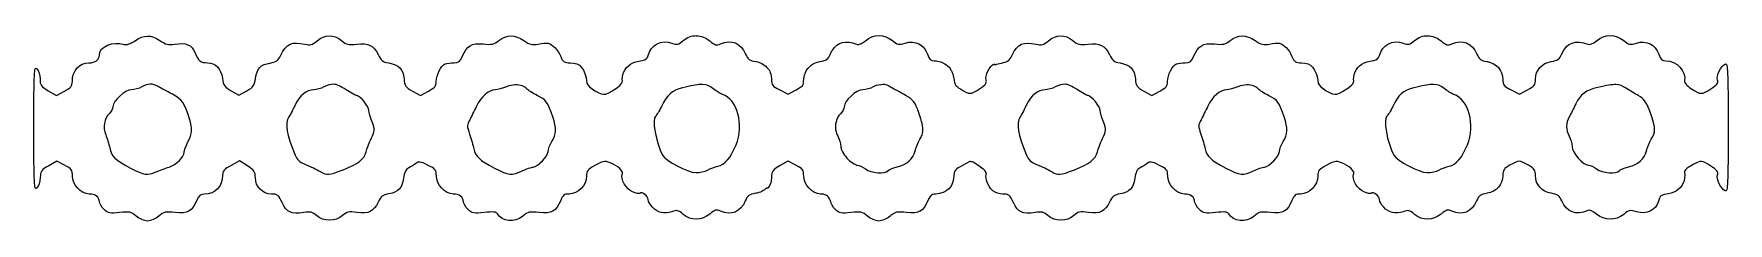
# Model space of a CAD drawing. Header units: centimetres. Extents: x -10.9 to 11, y -1.1 to 1.3.
import ezdxf

# ---------------------------------------------------------------- set-up
doc = ezdxf.new("R2010")
doc.units = ezdxf.units.CM
doc.header["$MEASUREMENT"] = 0
doc.layers.add('Layer 1', color=7, linetype='Continuous')

msp = doc.modelspace()

# ---------------------------------------------------------------- linework, layer by layer
at = {"layer": 'Layer 1', "color": 56, "lineweight": 25}
for points, knots in [([(-2.32545, 1.30749), (-2.38526, 1.30822), (-2.44469, 1.28694), (-2.49495, 1.24465), (-2.49495, 1.24465), (-2.55881, 1.19092), (-2.57667, 1.18718), (-2.6413, 1.21158), (-2.6413, 1.21158), (-2.77363, 1.26153), (-2.91493, 1.18756), (-2.94805, 1.05118), (-2.94805, 1.05118), (-2.95665, 1.01577), (-2.98338, 0.99305), (-3.02246, 0.98834), (-3.02246, 0.98834), (-3.14638, 0.9734), (-3.22593, 0.92544), (-3.25976, 0.84447), (-3.25976, 0.84447), (-3.27841, 0.79983), (-3.28741, 0.74658), (-3.2796, 0.72623), (-3.2796, 0.72623), (-3.26627, 0.6915), (-3.38722, 0.59535), (-3.49457, 0.5559), (-3.49457, 0.5559), (-3.55026, 0.53544), (-3.72631, 0.64009), (-3.73518, 0.69894), (-3.73518, 0.69894), (-3.76399, 0.89002), (-3.82142, 0.95856), (-3.95263, 0.95856), (-3.95263, 0.95856), (-4.02867, 0.95856), (-4.04491, 0.96956), (-4.07417, 1.03959), (-4.07417, 1.03959), (-4.11117, 1.12813), (-4.17788, 1.19861), (-4.23623, 1.20992), (-4.23623, 1.20992), (-4.25669, 1.21388), (-4.31442, 1.20912), (-4.36439, 1.19917), (-4.36439, 1.19917), (-4.43908, 1.1843), (-4.47196, 1.19225), (-4.54794, 1.24382), (-4.54794, 1.24382), (-4.66432, 1.3228), (-4.77253, 1.32328), (-4.86875, 1.2463), (-4.86875, 1.2463), (-4.93269, 1.19514), (-4.96138, 1.18922), (-5.0738, 1.20082), (-5.0738, 1.20082), (-5.22287, 1.21621), (-5.28234, 1.17966), (-5.34086, 1.03959), (-5.34086, 1.03959), (-5.36835, 0.97379), (-5.38861, 0.95856), (-5.44835, 0.95856), (-5.44835, 0.95856), (-5.48886, 0.95856), (-5.54037, 0.95215), (-5.56245, 0.94368), (-5.56245, 0.94368), (-5.6158, 0.92321), (-5.67546, 0.80438), (-5.67572, 0.71796), (-5.67572, 0.71796), (-5.67588, 0.66228), (-5.69602, 0.63814), (-5.77742, 0.59394), (-5.77742, 0.59394), (-5.77742, 0.59394), (-5.87829, 0.53854), (-5.87829, 0.53854), (-5.87829, 0.53854), (-5.87829, 0.53854), (-5.98164, 0.59559), (-5.98164, 0.59559), (-5.98164, 0.59559), (-6.07294, 0.64623), (-6.08496, 0.66407), (-6.09161, 0.75351), (-6.09161, 0.75351), (-6.10062, 0.87464), (-6.16058, 0.936), (-6.28922, 0.95691), (-6.28922, 0.95691), (-6.36567, 0.96934), (-6.38935, 0.98825), (-6.42482, 1.06357), (-6.42482, 1.06357), (-6.48174, 1.18445), (-6.54664, 1.21643), (-6.69933, 1.19834), (-6.69933, 1.19834), (-6.80661, 1.18563), (-6.83292, 1.19147), (-6.89611, 1.24464), (-6.89611, 1.24464), (-6.99338, 1.32649), (-7.1118, 1.32574), (-7.21113, 1.24216), (-7.21113, 1.24216), (-7.27413, 1.18915), (-7.3013, 1.18106), (-7.36823, 1.19668), (-7.36823, 1.19668), (-7.53719, 1.23613), (-7.60434, 1.20568), (-7.67912, 1.05612), (-7.67912, 1.05612), (-7.71314, 0.98807), (-7.74034, 0.96821), (-7.81637, 0.95607), (-7.81637, 0.95607), (-7.93915, 0.93647), (-7.98739, 0.88601), (-8.00489, 0.75763), (-8.00489, 0.75763), (-8.01709, 0.66806), (-8.03302, 0.64567), (-8.11816, 0.59805), (-8.11816, 0.59805), (-8.11816, 0.59805), (-8.21738, 0.54265), (-8.21738, 0.54265), (-8.21738, 0.54265), (-8.21738, 0.54265), (-8.3166, 0.59805), (-8.3166, 0.59805), (-8.3166, 0.59805), (-8.40308, 0.6461), (-8.41801, 0.66675), (-8.4307, 0.76011), (-8.4307, 0.76011), (-8.44732, 0.88235), (-8.52098, 0.95878), (-8.62335, 0.95937), (-8.62335, 0.95937), (-8.71268, 0.95989), (-8.73907, 0.98103), (-8.78375, 1.08835), (-8.78375, 1.08835), (-8.82745, 1.19332), (-8.8964, 1.22179), (-9.04833, 1.19749), (-9.04833, 1.19749), (-9.12678, 1.18495), (-9.16268, 1.19346), (-9.23685, 1.24379), (-9.23685, 1.24379), (-9.35291, 1.32255), (-9.43908, 1.32231), (-9.556, 1.24296), (-9.556, 1.24296), (-9.61346, 1.20396), (-9.66651, 1.18573), (-9.69573, 1.195), (-9.69573, 1.195), (-9.84153, 1.24128), (-10.01571, 1.16705), (-10.01571, 1.05857), (-10.01571, 1.05857), (-10.01571, 0.99707), (-10.06753, 0.95857), (-10.15131, 0.9577), (-10.15131, 0.9577), (-10.2752, 0.95641), (-10.3634, 0.85765), (-10.3638, 0.71875), (-10.3638, 0.71875), (-10.36396, 0.66258), (-10.38367, 0.63833), (-10.4655, 0.5939), (-10.4655, 0.5939), (-10.4655, 0.5939), (-10.5672, 0.5385), (-10.5672, 0.5385), (-10.5672, 0.5385), (-10.5672, 0.5385), (-10.67386, 0.60051), (-10.67386, 0.60051), (-10.67386, 0.60051), (-10.76775, 0.65553), (-10.77969, 0.67351), (-10.77969, 0.75182), (-10.77969, 0.75182), (-10.77969, 0.80063), (-10.79755, 0.85815), (-10.81938, 0.87998), (-10.81938, 0.87998), (-10.85576, 0.91636), (-10.85907, 0.85252), (-10.85907, 0.11517), (-10.85907, 0.11517), (-10.85907, -0.60758), (-10.85521, -0.68464), (-10.82104, -0.65047), (-10.82104, -0.65047), (-10.80012, -0.62955), (-10.781, -0.56985), (-10.77805, -0.51735), (-10.77805, -0.51735), (-10.77331, -0.43313), (-10.76018, -0.41475), (-10.66808, -0.36356), (-10.66808, -0.36356), (-10.66808, -0.36356), (-10.5639, -0.30568), (-10.5639, -0.30568), (-10.5639, -0.30568), (-10.5639, -0.30568), (-10.46385, -0.35777), (-10.46385, -0.35777), (-10.46385, -0.35777), (-10.37596, -0.40358), (-10.36298, -0.42109), (-10.36298, -0.49668), (-10.36298, -0.49668), (-10.36298, -0.60767), (-10.25104, -0.72819), (-10.14718, -0.72819), (-10.14718, -0.72819), (-10.0675, -0.72819), (-10.01572, -0.76662), (-10.01572, -0.82741), (-10.01572, -0.82741), (-10.01572, -0.84959), (-9.98817, -0.89421), (-9.95454, -0.9258), (-9.95454, -0.9258), (-9.90012, -0.97692), (-9.87846, -0.98089), (-9.75445, -0.96631), (-9.75445, -0.96631), (-9.62896, -0.95156), (-9.60716, -0.95635), (-9.5403, -1.01261), (-9.5403, -1.01261), (-9.49901, -1.04735), (-9.43487, -1.07545), (-9.39561, -1.07545), (-9.39561, -1.07545), (-9.35634, -1.07545), (-9.2922, -1.04735), (-9.25092, -1.01261), (-9.25092, -1.01261), (-9.18412, -0.9564), (-9.1626, -0.95162), (-9.0376, -0.96631), (-9.0376, -0.96631), (-8.87933, -0.98491), (-8.82221, -0.95269), (-8.76227, -0.80921), (-8.76227, -0.80921), (-8.73678, -0.74821), (-8.71306, -0.72818), (-8.66636, -0.72818), (-8.66636, -0.72818), (-8.5221, -0.72818), (-8.42823, -0.63237), (-8.42823, -0.48509), (-8.42823, -0.48509), (-8.42823, -0.43113), (-8.40752, -0.40671), (-8.31992, -0.36024), (-8.31992, -0.36024), (-8.31992, -0.36024), (-8.21078, -0.30236), (-8.21078, -0.30236), (-8.21078, -0.30236), (-8.21078, -0.30236), (-8.10908, -0.36685), (-8.10908, -0.36685), (-8.10908, -0.36685), (-8.0211, -0.42239), (-8.00655, -0.44251), (-8.00655, -0.51816), (-8.00655, -0.51816), (-8.00655, -0.63653), (-7.91608, -0.72817), (-7.79819, -0.72817), (-7.79819, -0.72817), (-7.7193, -0.72817), (-7.70711, -0.73833), (-7.66259, -0.83896), (-7.66259, -0.83896), (-7.60708, -0.96445), (-7.54529, -0.99166), (-7.38147, -0.96546), (-7.38147, -0.96546), (-7.29632, -0.95184), (-7.26993, -0.95852), (-7.21941, -1.00597), (-7.21941, -1.00597), (-7.13556, -1.08474), (-6.96779, -1.08495), (-6.88372, -1.00597), (-6.88372, -1.00597), (-6.83075, -0.95621), (-6.80639, -0.95032), (-6.69851, -0.96463), (-6.69851, -0.96463), (-6.54567, -0.9849), (-6.48223, -0.95424), (-6.42483, -0.83234), (-6.42483, -0.83234), (-6.38913, -0.75653), (-6.36598, -0.73842), (-6.28758, -0.72568), (-6.28758, -0.72568), (-6.16432, -0.70565), (-6.11566, -0.65444), (-6.09824, -0.52476), (-6.09824, -0.52476), (-6.08825, -0.45043), (-6.06869, -0.41111), (-6.03127, -0.39247), (-6.03127, -0.39247), (-6.00203, -0.37791), (-5.96024, -0.35167), (-5.93867, -0.33377), (-5.93867, -0.33377), (-5.9058, -0.30649), (-5.88144, -0.30973), (-5.78736, -0.35527), (-5.78736, -0.35527), (-5.68607, -0.4043), (-5.67491, -0.41859), (-5.67491, -0.49666), (-5.67491, -0.49666), (-5.67491, -0.60795), (-5.56312, -0.72817), (-5.45911, -0.72817), (-5.45911, -0.72817), (-5.37943, -0.72817), (-5.32765, -0.7666), (-5.32765, -0.82739), (-5.32765, -0.82739), (-5.32765, -0.84957), (-5.30081, -0.89346), (-5.26729, -0.92496), (-5.26729, -0.92496), (-5.2125, -0.97643), (-5.19123, -0.98054), (-5.0581, -0.96547), (-5.0581, -0.96547), (-4.94412, -0.95257), (-4.90514, -0.95702), (-4.88943, -0.98366), (-4.88943, -0.98366), (-4.82855, -1.0869), (-4.66801, -1.1011), (-4.56283, -1.0126), (-4.56283, -1.0126), (-4.49603, -0.95639), (-4.47451, -0.95161), (-4.34951, -0.9663), (-4.34951, -0.9663), (-4.19124, -0.9849), (-4.13412, -0.95268), (-4.07418, -0.8092), (-4.07418, -0.8092), (-4.04614, -0.74209), (-4.02757, -0.72817), (-3.96339, -0.72817), (-3.96339, -0.72817), (-3.85501, -0.72817), (-3.74015, -0.61077), (-3.74015, -0.49997), (-3.74015, -0.49997), (-3.74015, -0.42813), (-3.72687, -0.41047), (-3.63514, -0.36189), (-3.63514, -0.36189), (-3.51034, -0.29579), (-3.49784, -0.29464), (-3.3995, -0.3437), (-3.3995, -0.3437), (-3.30804, -0.38933), (-3.25969, -0.44407), (-3.28044, -0.47765), (-3.28044, -0.47765), (-3.3111, -0.52726), (-3.22683, -0.66879), (-3.14732, -0.70172), (-3.14732, -0.70172), (-3.10428, -0.71955), (-3.06207, -0.72809), (-3.05389, -0.71991), (-3.05389, -0.71991), (-3.0276, -0.69362), (-2.9464, -0.75291), (-2.9464, -0.79846), (-2.9464, -0.79846), (-2.9464, -0.85899), (-2.8596, -0.94721), (-2.78021, -0.96713), (-2.78021, -0.96713), (-2.74408, -0.9762), (-2.68179, -0.97084), (-2.6413, -0.95555), (-2.6413, -0.95555), (-2.57667, -0.93116), (-2.55881, -0.93572), (-2.49495, -0.98945), (-2.49495, -0.98945), (-2.39443, -1.07403), (-2.25695, -1.07239), (-2.15347, -0.98532), (-2.15347, -0.98532), (-2.08633, -0.92883), (-2.06715, -0.92378), (-2.01374, -0.94811), (-2.01374, -0.94811), (-1.87765, -1.01012), (-1.75593, -0.9595), (-1.69624, -0.81665), (-1.69624, -0.81665), (-1.66794, -0.74893), (-1.64551, -0.73239), (-1.56229, -0.71908), (-1.56229, -0.71908), (-1.50525, -0.70996), (-1.45699, -0.68494), (-1.42173, -0.6488), (-1.42173, -0.6488), (-1.41669, -0.66022), (-1.40997, -0.65853), (-1.40189, -0.65045), (-1.40189, -0.65045), (-1.38097, -0.62953), (-1.36185, -0.56983), (-1.3589, -0.51733), (-1.3589, -0.51733), (-1.35416, -0.43311), (-1.34103, -0.41473), (-1.24893, -0.36354), (-1.24893, -0.36354), (-1.24893, -0.36354), (-1.1464, -0.30649), (-1.1464, -0.30649), (-1.1464, -0.30649), (-1.14522, -0.30654), (-1.14367, -0.30711), (-1.14227, -0.30732), (-1.14227, -0.30732), (-1.14227, -0.30732), (-1.0447, -0.35776), (-1.0447, -0.35776), (-1.0447, -0.35776), (-0.95681, -0.40357), (-0.94383, -0.42108), (-0.94383, -0.49667), (-0.94383, -0.49667), (-0.94383, -0.60766), (-0.83189, -0.72818), (-0.72803, -0.72818), (-0.72803, -0.72818), (-0.70024, -0.72818), (-0.67609, -0.73357), (-0.6561, -0.74224), (-0.6561, -0.74224), (-0.63123, -0.75646), (-0.61635, -0.77806), (-0.59988, -0.81748), (-0.59988, -0.81748), (-0.5989, -0.81982), (-0.59759, -0.8218), (-0.59657, -0.82409), (-0.59657, -0.82409), (-0.59654, -0.82523), (-0.59657, -0.82624), (-0.59657, -0.8274), (-0.59657, -0.8274), (-0.59657, -0.84958), (-0.56902, -0.8942), (-0.53539, -0.92579), (-0.53539, -0.92579), (-0.48097, -0.97691), (-0.45931, -0.98088), (-0.3353, -0.9663), (-0.3353, -0.9663), (-0.20981, -0.95155), (-0.18801, -0.95634), (-0.12115, -1.0126), (-0.12115, -1.0126), (-0.07986, -1.04734), (-0.01572, -1.07544), (0.02354, -1.07544), (0.02354, -1.07544), (0.06281, -1.07544), (0.12695, -1.04734), (0.16823, -1.0126), (0.16823, -1.0126), (0.17118, -1.01012), (0.17371, -1.00827), (0.1765, -1.00599), (0.1765, -1.00599), (0.17728, -1.00535), (0.17821, -1.00496), (0.17898, -1.00434), (0.17898, -1.00434), (0.18557, -0.99975), (0.19175, -0.99471), (0.198, -0.98946), (0.198, -0.98946), (0.19899, -0.98862), (0.19951, -0.98779), (0.20048, -0.98698), (0.20048, -0.98698), (0.24574, -0.95536), (0.27921, -0.95428), (0.38155, -0.96631), (0.38155, -0.96631), (0.53982, -0.98491), (0.59694, -0.95269), (0.65688, -0.80921), (0.65688, -0.80921), (0.67471, -0.76655), (0.69185, -0.74454), (0.71641, -0.7348), (0.71641, -0.7348), (0.71943, -0.73422), (0.72223, -0.73354), (0.72551, -0.73315), (0.72551, -0.73315), (0.73497, -0.732), (0.74384, -0.72973), (0.7528, -0.72819), (0.7528, -0.72819), (0.75385, -0.728), (0.75506, -0.72838), (0.75611, -0.72819), (0.75611, -0.72819), (0.89846, -0.72671), (0.99093, -0.63123), (0.99093, -0.4851), (0.99093, -0.4851), (0.99093, -0.43114), (1.01164, -0.40672), (1.09924, -0.36025), (1.09924, -0.36025), (1.09924, -0.36025), (1.19432, -0.30981), (1.19432, -0.30981), (1.19432, -0.30981), (1.20769, -0.30965), (1.22166, -0.31369), (1.23731, -0.32056), (1.23731, -0.32056), (1.23731, -0.32056), (1.31007, -0.36686), (1.31007, -0.36686), (1.31007, -0.36686), (1.3756, -0.40823), (1.4009, -0.42974), (1.40929, -0.46939), (1.40929, -0.46939), (1.40881, -0.47291), (1.40798, -0.47645), (1.40681, -0.48014), (1.40681, -0.48014), (1.39946, -0.50329), (1.4063, -0.5389), (1.42004, -0.5744), (1.42004, -0.5744), (1.44355, -0.66438), (1.52253, -0.72819), (1.62096, -0.72819), (1.62096, -0.72819), (1.69985, -0.72819), (1.71204, -0.73835), (1.75656, -0.83898), (1.75656, -0.83898), (1.81207, -0.96447), (1.87386, -0.99168), (2.03768, -0.96548), (2.03768, -0.96548), (2.12283, -0.95186), (2.14922, -0.95854), (2.19974, -1.00599), (2.19974, -1.00599), (2.28359, -1.08476), (2.45136, -1.08497), (2.53543, -1.00599), (2.53543, -1.00599), (2.5884, -0.95623), (2.61276, -0.95034), (2.72064, -0.96465), (2.72064, -0.96465), (2.87348, -0.98492), (2.93692, -0.95426), (2.99432, -0.83236), (2.99432, -0.83236), (3.03002, -0.75655), (3.05317, -0.73844), (3.13157, -0.7257), (3.13157, -0.7257), (3.25483, -0.70567), (3.30349, -0.65446), (3.32091, -0.52478), (3.32091, -0.52478), (3.3309, -0.45045), (3.35046, -0.41113), (3.38788, -0.39249), (3.38788, -0.39249), (3.41712, -0.37793), (3.45891, -0.35169), (3.48048, -0.33379), (3.48048, -0.33379), (3.51335, -0.30651), (3.53771, -0.30975), (3.63179, -0.35529), (3.63179, -0.35529), (3.73308, -0.40432), (3.74424, -0.41861), (3.74424, -0.49668), (3.74424, -0.49668), (3.74424, -0.60797), (3.85603, -0.72819), (3.96004, -0.72819), (3.96004, -0.72819), (4.03972, -0.72819), (4.0915, -0.76662), (4.0915, -0.82741), (4.0915, -0.82741), (4.0915, -0.84959), (4.11834, -0.89348), (4.15186, -0.92498), (4.15186, -0.92498), (4.20665, -0.97645), (4.22792, -0.98056), (4.36105, -0.96549), (4.36105, -0.96549), (4.47503, -0.95259), (4.51401, -0.95704), (4.52972, -0.98368), (4.52972, -0.98368), (4.5906, -1.08692), (4.75114, -1.10112), (4.85632, -1.01262), (4.85632, -1.01262), (4.92312, -0.95641), (4.94464, -0.95163), (5.06964, -0.96632), (5.06964, -0.96632), (5.22791, -0.98492), (5.28503, -0.9527), (5.34497, -0.80922), (5.34497, -0.80922), (5.37301, -0.74211), (5.39158, -0.72819), (5.45576, -0.72819), (5.45576, -0.72819), (5.56414, -0.72819), (5.679, -0.61079), (5.679, -0.49999), (5.679, -0.49999), (5.679, -0.42815), (5.69228, -0.41049), (5.78401, -0.36191), (5.78401, -0.36191), (5.90881, -0.29581), (5.92131, -0.29466), (6.01965, -0.34372), (6.01965, -0.34372), (6.11111, -0.38935), (6.15946, -0.44409), (6.13871, -0.47767), (6.13871, -0.47767), (6.10805, -0.52728), (6.19232, -0.66881), (6.27183, -0.70174), (6.27183, -0.70174), (6.31487, -0.71957), (6.35708, -0.72811), (6.36526, -0.71993), (6.36526, -0.71993), (6.39155, -0.69364), (6.47275, -0.75293), (6.47275, -0.79848), (6.47275, -0.79848), (6.47275, -0.85901), (6.55955, -0.94723), (6.63894, -0.96715), (6.63894, -0.96715), (6.67507, -0.97622), (6.73736, -0.97086), (6.77785, -0.95557), (6.77785, -0.95557), (6.84248, -0.93118), (6.86034, -0.93574), (6.9242, -0.98947), (6.9242, -0.98947), (7.02472, -1.07405), (7.1622, -1.07241), (7.26568, -0.98534), (7.26568, -0.98534), (7.33282, -0.92885), (7.352, -0.9238), (7.40541, -0.94813), (7.40541, -0.94813), (7.5415, -1.01014), (7.66322, -0.95952), (7.72291, -0.81667), (7.72291, -0.81667), (7.75121, -0.74895), (7.77364, -0.73241), (7.85686, -0.7191), (7.85686, -0.7191), (7.97808, -0.69972), (8.06026, -0.60833), (8.06026, -0.49172), (8.06026, -0.49172), (8.06026, -0.42517), (8.07543, -0.40136), (8.1479, -0.3586), (8.1479, -0.3586), (8.19643, -0.32997), (8.25219, -0.30651), (8.2711, -0.30651), (8.2711, -0.30651), (8.29001, -0.30651), (8.34494, -0.32997), (8.39347, -0.3586), (8.39347, -0.3586), (8.46595, -0.40136), (8.48194, -0.42517), (8.48194, -0.49172), (8.48194, -0.49172), (8.48194, -0.60832), (8.5633, -0.69971), (8.68451, -0.7191), (8.68451, -0.7191), (8.76809, -0.73246), (8.79045, -0.7485), (8.81928, -0.81749), (8.81928, -0.81749), (8.87888, -0.96013), (9.00309, -1.00586), (9.15414, -0.94069), (9.15414, -0.94069), (9.17955, -0.92973), (9.22118, -0.9467), (9.26907, -0.98699), (9.26907, -0.98699), (9.37069, -1.0725), (9.51722, -1.07357), (9.61716, -0.98947), (9.61716, -0.98947), (9.68266, -0.93435), (9.69823, -0.93104), (9.78087, -0.9564), (9.78087, -0.9564), (9.90881, -0.99567), (10.03419, -0.93588), (10.06364, -0.82163), (10.06364, -0.82163), (10.07926, -0.76105), (10.09964, -0.73863), (10.14467, -0.73316), (10.14467, -0.73316), (10.26826, -0.71815), (10.34818, -0.66932), (10.38197, -0.58847), (10.38197, -0.58847), (10.40062, -0.54383), (10.41084, -0.49301), (10.40429, -0.4752), (10.40429, -0.4752), (10.38816, -0.43128), (10.41401, -0.4009), (10.51178, -0.34952), (10.51178, -0.34952), (10.61773, -0.29385), (10.62195, -0.29433), (10.74081, -0.36936), (10.74081, -0.36936), (10.81719, -0.41758), (10.83742, -0.44409), (10.82597, -0.48015), (10.82597, -0.48015), (10.8082, -0.53613), (10.87018, -0.66606), (10.92436, -0.68686), (10.92436, -0.68686), (10.95819, -0.69984), (10.96239, -0.60836), (10.96239, 0.12756), (10.96239, 0.12756), (10.96239, 0.86348), (10.95818, 0.95579), (10.92436, 0.94281), (10.92436, 0.94281), (10.87018, 0.92202), (10.8082, 0.79126), (10.82597, 0.73528), (10.82597, 0.73528), (10.83741, 0.69922), (10.81719, 0.67353), (10.74081, 0.62531), (10.74081, 0.62531), (10.6179, 0.54772), (10.61239, 0.54731), (10.49276, 0.62283), (10.49276, 0.62283), (10.43032, 0.66225), (10.39831, 0.69999), (10.40264, 0.72866), (10.40264, 0.72866), (10.42209, 0.8575), (10.30181, 0.98332), (10.15955, 0.98332), (10.15955, 0.98332), (10.11126, 0.98332), (10.09157, 1.00219), (10.0686, 1.07179), (10.0686, 1.07179), (10.02849, 1.19333), (9.90936, 1.25178), (9.78087, 1.21235), (9.78087, 1.21235), (9.69823, 1.18699), (9.68266, 1.19031), (9.61716, 1.24542), (9.61716, 1.24542), (9.51721, 1.32952), (9.37069, 1.32845), (9.26907, 1.24294), (9.26907, 1.24294), (9.22118, 1.20265), (9.17955, 1.18568), (9.15414, 1.19664), (9.15414, 1.19664), (9.00309, 1.26182), (8.87888, 1.21609), (8.81928, 1.07344), (8.81928, 1.07344), (8.79045, 1.00445), (8.76809, 0.98841), (8.68451, 0.97505), (8.68451, 0.97505), (8.56331, 0.95567), (8.48194, 0.8634), (8.48194, 0.74685), (8.48194, 0.74685), (8.48194, 0.67693), (8.46749, 0.65885), (8.37776, 0.61208), (8.37776, 0.61208), (8.37776, 0.61208), (8.27358, 0.55751), (8.27358, 0.55751), (8.27358, 0.55751), (8.27358, 0.55751), (8.16692, 0.61125), (8.16692, 0.61125), (8.16692, 0.61125), (8.07333, 0.65799), (8.06026, 0.67448), (8.06026, 0.74602), (8.06026, 0.74602), (8.06026, 0.8626), (7.97825, 0.95508), (7.85852, 0.97422), (7.85852, 0.97422), (7.77756, 0.98717), (7.75461, 1.00418), (7.72706, 1.07013), (7.72706, 1.07013), (7.66745, 1.2128), (7.54119, 1.26511), (7.40543, 1.20325), (7.40543, 1.20325), (7.35201, 1.17891), (7.33283, 1.18397), (7.2657, 1.24046), (7.2657, 1.24046), (7.21396, 1.284), (7.15353, 1.3067), (7.09372, 1.30743), (7.09372, 1.30743), (7.03391, 1.30816), (6.97448, 1.28688), (6.92422, 1.24459), (6.92422, 1.24459), (6.86036, 1.19086), (6.8425, 1.18712), (6.77787, 1.21152), (6.77787, 1.21152), (6.64554, 1.26147), (6.50424, 1.1875), (6.47112, 1.05112), (6.47112, 1.05112), (6.46252, 1.01571), (6.43579, 0.99299), (6.39671, 0.98828), (6.39671, 0.98828), (6.27279, 0.97334), (6.19324, 0.92538), (6.15941, 0.84441), (6.15941, 0.84441), (6.14076, 0.79977), (6.13176, 0.74652), (6.13957, 0.72617), (6.13957, 0.72617), (6.1529, 0.69144), (6.03195, 0.59529), (5.9246, 0.55584), (5.9246, 0.55584), (5.86891, 0.53538), (5.69286, 0.64003), (5.68399, 0.69888), (5.68399, 0.69888), (5.65518, 0.88996), (5.59775, 0.9585), (5.46654, 0.9585), (5.46654, 0.9585), (5.3905, 0.9585), (5.37426, 0.9695), (5.345, 1.03953), (5.345, 1.03953), (5.308, 1.12807), (5.24129, 1.19855), (5.18294, 1.20986), (5.18294, 1.20986), (5.16248, 1.21382), (5.10475, 1.20906), (5.05478, 1.19911), (5.05478, 1.19911), (4.98009, 1.18424), (4.94721, 1.19219), (4.87123, 1.24376), (4.87123, 1.24376), (4.75485, 1.32274), (4.64664, 1.32322), (4.55042, 1.24624), (4.55042, 1.24624), (4.48648, 1.19508), (4.45779, 1.18916), (4.34537, 1.20076), (4.34537, 1.20076), (4.1963, 1.21615), (4.13683, 1.1796), (4.07831, 1.03953), (4.07831, 1.03953), (4.05082, 0.97373), (4.03056, 0.9585), (3.97082, 0.9585), (3.97082, 0.9585), (3.93031, 0.9585), (3.8788, 0.95209), (3.85672, 0.94362), (3.85672, 0.94362), (3.80337, 0.92315), (3.74371, 0.80432), (3.74345, 0.7179), (3.74345, 0.7179), (3.74329, 0.66222), (3.72315, 0.63808), (3.64175, 0.59388), (3.64175, 0.59388), (3.64175, 0.59388), (3.54088, 0.53848), (3.54088, 0.53848), (3.54088, 0.53848), (3.54088, 0.53848), (3.43753, 0.59553), (3.43753, 0.59553), (3.43753, 0.59553), (3.34623, 0.64617), (3.33421, 0.66401), (3.32756, 0.75345), (3.32756, 0.75345), (3.31855, 0.87458), (3.25859, 0.93594), (3.12995, 0.95685), (3.12995, 0.95685), (3.0535, 0.96928), (3.02982, 0.98819), (2.99435, 1.06351), (2.99435, 1.06351), (2.93743, 1.18439), (2.87253, 1.21637), (2.71984, 1.19828), (2.71984, 1.19828), (2.61256, 1.18557), (2.58625, 1.19141), (2.52306, 1.24458), (2.52306, 1.24458), (2.42579, 1.32643), (2.30737, 1.32568), (2.20804, 1.2421), (2.20804, 1.2421), (2.14504, 1.18909), (2.11787, 1.181), (2.05094, 1.19662), (2.05094, 1.19662), (1.88198, 1.23607), (1.81483, 1.20562), (1.74005, 1.05606), (1.74005, 1.05606), (1.70603, 0.98801), (1.67883, 0.96815), (1.6028, 0.95601), (1.6028, 0.95601), (1.57096, 0.95093), (1.54435, 0.94374), (1.52177, 0.93369), (1.52177, 0.93369), (1.5172, 0.94349), (1.51191, 0.94535), (1.50523, 0.94279), (1.50523, 0.94279), (1.45105, 0.922), (1.38907, 0.79124), (1.40684, 0.73526), (1.40684, 0.73526), (1.408, 0.73162), (1.40801, 0.72797), (1.40849, 0.72451), (1.40849, 0.72451), (1.40542, 0.70902), (1.40177, 0.69628), (1.39691, 0.68482), (1.39691, 0.68482), (1.38374, 0.66786), (1.35986, 0.6494), (1.32167, 0.62529), (1.32167, 0.62529), (1.19876, 0.5477), (1.19325, 0.54729), (1.07362, 0.62281), (1.07362, 0.62281), (1.04926, 0.63819), (1.02966, 0.65303), (1.01492, 0.66746), (1.01492, 0.66746), (1.00127, 0.68942), (0.99433, 0.71695), (0.98846, 0.76006), (0.98846, 0.76006), (0.98658, 0.77388), (0.98349, 0.78714), (0.98019, 0.79975), (0.98019, 0.79975), (0.97988, 0.8011), (0.97971, 0.80254), (0.97936, 0.80388), (0.97936, 0.80388), (0.97753, 0.81051), (0.97578, 0.81663), (0.97357, 0.8229), (0.97357, 0.8229), (0.97349, 0.82314), (0.97365, 0.82348), (0.97357, 0.82373), (0.97357, 0.82373), (0.96809, 0.83912), (0.96055, 0.85286), (0.9529, 0.8659), (0.9529, 0.8659), (0.93793, 0.89141), (0.91975, 0.91249), (0.8975, 0.92791), (0.8975, 0.92791), (0.89559, 0.92923), (0.89367, 0.9308), (0.89171, 0.93204), (0.89171, 0.93204), (0.84961, 0.96379), (0.79665, 0.9833), (0.7404, 0.9833), (0.7404, 0.9833), (0.69211, 0.9833), (0.67242, 1.00217), (0.64945, 1.07177), (0.64945, 1.07177), (0.60934, 1.19331), (0.49021, 1.25176), (0.36172, 1.21233), (0.36172, 1.21233), (0.27908, 1.18697), (0.26351, 1.19029), (0.19801, 1.2454), (0.19801, 1.2454), (0.09806, 1.3295), (-0.04846, 1.32843), (-0.15008, 1.24292), (-0.15008, 1.24292), (-0.16744, 1.22831), (-0.18362, 1.21645), (-0.19886, 1.20819), (-0.19886, 1.20819), (-0.19905, 1.20808), (-0.19949, 1.2083), (-0.19969, 1.20819), (-0.19969, 1.20819), (-0.20585, 1.20552), (-0.21126, 1.20274), (-0.21705, 1.20075), (-0.21705, 1.20075), (-0.22817, 1.19693), (-0.23826, 1.19447), (-0.24764, 1.19331), (-0.24764, 1.19331), (-0.25395, 1.1933), (-0.25992, 1.19442), (-0.265, 1.19662), (-0.265, 1.19662), (-0.39717, 1.25365), (-0.50846, 1.22563), (-0.57423, 1.12221), (-0.57423, 1.12221), (-0.57933, 1.11514), (-0.58408, 1.10756), (-0.58746, 1.09989), (-0.58746, 1.09989), (-0.58775, 1.09933), (-0.588, 1.0988), (-0.58829, 1.09824), (-0.58829, 1.09824), (-0.58853, 1.09766), (-0.58888, 1.09717), (-0.58912, 1.09659), (-0.58912, 1.09659), (-0.59291, 1.08913), (-0.59649, 1.08153), (-0.59987, 1.07344), (-0.59987, 1.07344), (-0.6287, 1.00445), (-0.65106, 0.98841), (-0.73464, 0.97505), (-0.73464, 0.97505), (-0.82252, 0.961), (-0.88886, 0.90831), (-0.91902, 0.83614), (-0.91902, 0.83614), (-0.91918, 0.8358), (-0.91969, 0.83565), (-0.91985, 0.83531), (-0.91985, 0.83531), (-0.92074, 0.83315), (-0.92151, 0.83089), (-0.92233, 0.8287), (-0.92233, 0.8287), (-0.93621, 0.79634), (-0.94453, 0.75943), (-0.94465, 0.71873), (-0.94465, 0.71873), (-0.94468, 0.70469), (-0.94563, 0.69239), (-0.94878, 0.68152), (-0.94878, 0.68152), (-0.96179, 0.65733), (-0.9884, 0.63968), (-1.04138, 0.61207), (-1.04138, 0.61207), (-1.04138, 0.61207), (-1.14556, 0.5575), (-1.14556, 0.5575), (-1.14556, 0.5575), (-1.14556, 0.5575), (-1.25222, 0.61124), (-1.25222, 0.61124), (-1.25222, 0.61124), (-1.34581, 0.65798), (-1.35888, 0.67447), (-1.35888, 0.74601), (-1.35888, 0.74601), (-1.35888, 0.76759), (-1.36181, 0.78841), (-1.36715, 0.80802), (-1.36715, 0.80802), (-1.3672, 0.80828), (-1.3671, 0.80859), (-1.36715, 0.80885), (-1.36715, 0.80885), (-1.36746, 0.80997), (-1.36765, 0.81105), (-1.36798, 0.81216), (-1.36798, 0.81216), (-1.37523, 0.84119), (-1.38719, 0.86693), (-1.40023, 0.87996), (-1.40023, 0.87996), (-1.40069, 0.88042), (-1.40143, 0.88036), (-1.40188, 0.88079), (-1.40188, 0.88079), (-1.40245, 0.88157), (-1.40295, 0.8825), (-1.40353, 0.88327), (-1.40353, 0.88327), (-1.43918, 0.93045), (-1.49436, 0.96362), (-1.56063, 0.97422), (-1.56063, 0.97422), (-1.64159, 0.98717), (-1.66454, 1.00418), (-1.69209, 1.07013), (-1.69209, 1.07013), (-1.7517, 1.2128), (-1.87796, 1.26511), (-2.01372, 1.20325), (-2.01372, 1.20325), (-2.06714, 1.17891), (-2.08632, 1.18397), (-2.15345, 1.24046), (-2.15345, 1.24046), (-2.20519, 1.284), (-2.26562, 1.3067), (-2.32543, 1.30743), (-2.32543, 1.30743), (-2.32543, 1.30743), (-2.32545, 1.30749), (-2.32545, 1.30749)], [0, 0, 0, 0, 0.00324675, 0.00324675, 0.00324675, 0.00324675, 0.00649351, 0.00649351, 0.00649351, 0.00649351, 0.00974026, 0.00974026, 0.00974026, 0.00974026, 0.01298701, 0.01298701, 0.01298701, 0.01298701, 0.01623377, 0.01623377, 0.01623377, 0.01623377, 0.01948052, 0.01948052, 0.01948052, 0.01948052, 0.02272727, 0.02272727, 0.02272727, 0.02272727, 0.02597403, 0.02597403, 0.02597403, 0.02597403, 0.02922078, 0.02922078, 0.02922078, 0.02922078, 0.03246753, 0.03246753, 0.03246753, 0.03246753, 0.03571429, 0.03571429, 0.03571429, 0.03571429, 0.03896104, 0.03896104, 0.03896104, 0.03896104, 0.04220779, 0.04220779, 0.04220779, 0.04220779, 0.04545455, 0.04545455, 0.04545455, 0.04545455, 0.0487013, 0.0487013, 0.0487013, 0.0487013, 0.05194805, 0.05194805, 0.05194805, 0.05194805, 0.05519481, 0.05519481, 0.05519481, 0.05519481, 0.05844156, 0.05844156, 0.05844156, 0.05844156, 0.06168831, 0.06168831, 0.06168831, 0.06168831, 0.06493506, 0.06493506, 0.06493506, 0.06493506, 0.06818182, 0.06818182, 0.06818182, 0.06818182, 0.07142857, 0.07142857, 0.07142857, 0.07142857, 0.07467532, 0.07467532, 0.07467532, 0.07467532, 0.07792208, 0.07792208, 0.07792208, 0.07792208, 0.08116883, 0.08116883, 0.08116883, 0.08116883, 0.08441558, 0.08441558, 0.08441558, 0.08441558, 0.08766234, 0.08766234, 0.08766234, 0.08766234, 0.09090909, 0.09090909, 0.09090909, 0.09090909, 0.09415584, 0.09415584, 0.09415584, 0.09415584, 0.0974026, 0.0974026, 0.0974026, 0.0974026, 0.10064935, 0.10064935, 0.10064935, 0.10064935, 0.1038961, 0.1038961, 0.1038961, 0.1038961, 0.10714286, 0.10714286, 0.10714286, 0.10714286, 0.11038961, 0.11038961, 0.11038961, 0.11038961, 0.11363636, 0.11363636, 0.11363636, 0.11363636, 0.11688312, 0.11688312, 0.11688312, 0.11688312, 0.12012987, 0.12012987, 0.12012987, 0.12012987, 0.12337662, 0.12337662, 0.12337662, 0.12337662, 0.12662338, 0.12662338, 0.12662338, 0.12662338, 0.12987013, 0.12987013, 0.12987013, 0.12987013, 0.13311688, 0.13311688, 0.13311688, 0.13311688, 0.13636364, 0.13636364, 0.13636364, 0.13636364, 0.13961039, 0.13961039, 0.13961039, 0.13961039, 0.14285714, 0.14285714, 0.14285714, 0.14285714, 0.1461039, 0.1461039, 0.1461039, 0.1461039, 0.14935065, 0.14935065, 0.14935065, 0.14935065, 0.1525974, 0.1525974, 0.1525974, 0.1525974, 0.15584416, 0.15584416, 0.15584416, 0.15584416, 0.15909091, 0.15909091, 0.15909091, 0.15909091, 0.16233766, 0.16233766, 0.16233766, 0.16233766, 0.16558442, 0.16558442, 0.16558442, 0.16558442, 0.16883117, 0.16883117, 0.16883117, 0.16883117, 0.17207792, 0.17207792, 0.17207792, 0.17207792, 0.17532468, 0.17532468, 0.17532468, 0.17532468, 0.17857143, 0.17857143, 0.17857143, 0.17857143, 0.18181818, 0.18181818, 0.18181818, 0.18181818, 0.18506494, 0.18506494, 0.18506494, 0.18506494, 0.18831169, 0.18831169, 0.18831169, 0.18831169, 0.19155844, 0.19155844, 0.19155844, 0.19155844, 0.19480519, 0.19480519, 0.19480519, 0.19480519, 0.19805195, 0.19805195, 0.19805195, 0.19805195, 0.2012987, 0.2012987, 0.2012987, 0.2012987, 0.20454545, 0.20454545, 0.20454545, 0.20454545, 0.20779221, 0.20779221, 0.20779221, 0.20779221, 0.21103896, 0.21103896, 0.21103896, 0.21103896, 0.21428571, 0.21428571, 0.21428571, 0.21428571, 0.21753247, 0.21753247, 0.21753247, 0.21753247, 0.22077922, 0.22077922, 0.22077922, 0.22077922, 0.22402597, 0.22402597, 0.22402597, 0.22402597, 0.22727273, 0.22727273, 0.22727273, 0.22727273, 0.23051948, 0.23051948, 0.23051948, 0.23051948, 0.23376623, 0.23376623, 0.23376623, 0.23376623, 0.23701299, 0.23701299, 0.23701299, 0.23701299, 0.24025974, 0.24025974, 0.24025974, 0.24025974, 0.24350649, 0.24350649, 0.24350649, 0.24350649, 0.24675325, 0.24675325, 0.24675325, 0.24675325, 0.25, 0.25, 0.25, 0.25, 0.25324675, 0.25324675, 0.25324675, 0.25324675, 0.25649351, 0.25649351, 0.25649351, 0.25649351, 0.25974026, 0.25974026, 0.25974026, 0.25974026, 0.26298701, 0.26298701, 0.26298701, 0.26298701, 0.26623377, 0.26623377, 0.26623377, 0.26623377, 0.26948052, 0.26948052, 0.26948052, 0.26948052, 0.27272727, 0.27272727, 0.27272727, 0.27272727, 0.27597403, 0.27597403, 0.27597403, 0.27597403, 0.27922078, 0.27922078, 0.27922078, 0.27922078, 0.28246753, 0.28246753, 0.28246753, 0.28246753, 0.28571429, 0.28571429, 0.28571429, 0.28571429, 0.28896104, 0.28896104, 0.28896104, 0.28896104, 0.29220779, 0.29220779, 0.29220779, 0.29220779, 0.29545455, 0.29545455, 0.29545455, 0.29545455, 0.2987013, 0.2987013, 0.2987013, 0.2987013, 0.30194805, 0.30194805, 0.30194805, 0.30194805, 0.30519481, 0.30519481, 0.30519481, 0.30519481, 0.30844156, 0.30844156, 0.30844156, 0.30844156, 0.31168831, 0.31168831, 0.31168831, 0.31168831, 0.31493506, 0.31493506, 0.31493506, 0.31493506, 0.31818182, 0.31818182, 0.31818182, 0.31818182, 0.32142857, 0.32142857, 0.32142857, 0.32142857, 0.32467532, 0.32467532, 0.32467532, 0.32467532, 0.32792208, 0.32792208, 0.32792208, 0.32792208, 0.33116883, 0.33116883, 0.33116883, 0.33116883, 0.33441558, 0.33441558, 0.33441558, 0.33441558, 0.33766234, 0.33766234, 0.33766234, 0.33766234, 0.34090909, 0.34090909, 0.34090909, 0.34090909, 0.34415584, 0.34415584, 0.34415584, 0.34415584, 0.3474026, 0.3474026, 0.3474026, 0.3474026, 0.35064935, 0.35064935, 0.35064935, 0.35064935, 0.3538961, 0.3538961, 0.3538961, 0.3538961, 0.35714286, 0.35714286, 0.35714286, 0.35714286, 0.36038961, 0.36038961, 0.36038961, 0.36038961, 0.36363636, 0.36363636, 0.36363636, 0.36363636, 0.36688312, 0.36688312, 0.36688312, 0.36688312, 0.37012987, 0.37012987, 0.37012987, 0.37012987, 0.37337662, 0.37337662, 0.37337662, 0.37337662, 0.37662338, 0.37662338, 0.37662338, 0.37662338, 0.37987013, 0.37987013, 0.37987013, 0.37987013, 0.38311688, 0.38311688, 0.38311688, 0.38311688, 0.38636364, 0.38636364, 0.38636364, 0.38636364, 0.38961039, 0.38961039, 0.38961039, 0.38961039, 0.39285714, 0.39285714, 0.39285714, 0.39285714, 0.3961039, 0.3961039, 0.3961039, 0.3961039, 0.39935065, 0.39935065, 0.39935065, 0.39935065, 0.4025974, 0.4025974, 0.4025974, 0.4025974, 0.40584416, 0.40584416, 0.40584416, 0.40584416, 0.40909091, 0.40909091, 0.40909091, 0.40909091, 0.41233766, 0.41233766, 0.41233766, 0.41233766, 0.41558442, 0.41558442, 0.41558442, 0.41558442, 0.41883117, 0.41883117, 0.41883117, 0.41883117, 0.42207792, 0.42207792, 0.42207792, 0.42207792, 0.42532468, 0.42532468, 0.42532468, 0.42532468, 0.42857143, 0.42857143, 0.42857143, 0.42857143, 0.43181818, 0.43181818, 0.43181818, 0.43181818, 0.43506494, 0.43506494, 0.43506494, 0.43506494, 0.43831169, 0.43831169, 0.43831169, 0.43831169, 0.44155844, 0.44155844, 0.44155844, 0.44155844, 0.44480519, 0.44480519, 0.44480519, 0.44480519, 0.44805195, 0.44805195, 0.44805195, 0.44805195, 0.4512987, 0.4512987, 0.4512987, 0.4512987, 0.45454545, 0.45454545, 0.45454545, 0.45454545, 0.45779221, 0.45779221, 0.45779221, 0.45779221, 0.46103896, 0.46103896, 0.46103896, 0.46103896, 0.46428571, 0.46428571, 0.46428571, 0.46428571, 0.46753247, 0.46753247, 0.46753247, 0.46753247, 0.47077922, 0.47077922, 0.47077922, 0.47077922, 0.47402597, 0.47402597, 0.47402597, 0.47402597, 0.47727273, 0.47727273, 0.47727273, 0.47727273, 0.48051948, 0.48051948, 0.48051948, 0.48051948, 0.48376623, 0.48376623, 0.48376623, 0.48376623, 0.48701299, 0.48701299, 0.48701299, 0.48701299, 0.49025974, 0.49025974, 0.49025974, 0.49025974, 0.49350649, 0.49350649, 0.49350649, 0.49350649, 0.49675325, 0.49675325, 0.49675325, 0.49675325, 0.5, 0.5, 0.5, 0.5, 0.50324675, 0.50324675, 0.50324675, 0.50324675, 0.50649351, 0.50649351, 0.50649351, 0.50649351, 0.50974026, 0.50974026, 0.50974026, 0.50974026, 0.51298701, 0.51298701, 0.51298701, 0.51298701, 0.51623377, 0.51623377, 0.51623377, 0.51623377, 0.51948052, 0.51948052, 0.51948052, 0.51948052, 0.52272727, 0.52272727, 0.52272727, 0.52272727, 0.52597403, 0.52597403, 0.52597403, 0.52597403, 0.52922078, 0.52922078, 0.52922078, 0.52922078, 0.53246753, 0.53246753, 0.53246753, 0.53246753, 0.53571429, 0.53571429, 0.53571429, 0.53571429, 0.53896104, 0.53896104, 0.53896104, 0.53896104, 0.54220779, 0.54220779, 0.54220779, 0.54220779, 0.54545455, 0.54545455, 0.54545455, 0.54545455, 0.5487013, 0.5487013, 0.5487013, 0.5487013, 0.55194805, 0.55194805, 0.55194805, 0.55194805, 0.55519481, 0.55519481, 0.55519481, 0.55519481, 0.55844156, 0.55844156, 0.55844156, 0.55844156, 0.56168831, 0.56168831, 0.56168831, 0.56168831, 0.56493506, 0.56493506, 0.56493506, 0.56493506, 0.56818182, 0.56818182, 0.56818182, 0.56818182, 0.57142857, 0.57142857, 0.57142857, 0.57142857, 0.57467532, 0.57467532, 0.57467532, 0.57467532, 0.57792208, 0.57792208, 0.57792208, 0.57792208, 0.58116883, 0.58116883, 0.58116883, 0.58116883, 0.58441558, 0.58441558, 0.58441558, 0.58441558, 0.58766234, 0.58766234, 0.58766234, 0.58766234, 0.59090909, 0.59090909, 0.59090909, 0.59090909, 0.59415584, 0.59415584, 0.59415584, 0.59415584, 0.5974026, 0.5974026, 0.5974026, 0.5974026, 0.60064935, 0.60064935, 0.60064935, 0.60064935, 0.6038961, 0.6038961, 0.6038961, 0.6038961, 0.60714286, 0.60714286, 0.60714286, 0.60714286, 0.61038961, 0.61038961, 0.61038961, 0.61038961, 0.61363636, 0.61363636, 0.61363636, 0.61363636, 0.61688312, 0.61688312, 0.61688312, 0.61688312, 0.62012987, 0.62012987, 0.62012987, 0.62012987, 0.62337662, 0.62337662, 0.62337662, 0.62337662, 0.62662338, 0.62662338, 0.62662338, 0.62662338, 0.62987013, 0.62987013, 0.62987013, 0.62987013, 0.63311688, 0.63311688, 0.63311688, 0.63311688, 0.63636364, 0.63636364, 0.63636364, 0.63636364, 0.63961039, 0.63961039, 0.63961039, 0.63961039, 0.64285714, 0.64285714, 0.64285714, 0.64285714, 0.6461039, 0.6461039, 0.6461039, 0.6461039, 0.64935065, 0.64935065, 0.64935065, 0.64935065, 0.6525974, 0.6525974, 0.6525974, 0.6525974, 0.65584416, 0.65584416, 0.65584416, 0.65584416, 0.65909091, 0.65909091, 0.65909091, 0.65909091, 0.66233766, 0.66233766, 0.66233766, 0.66233766, 0.66558442, 0.66558442, 0.66558442, 0.66558442, 0.66883117, 0.66883117, 0.66883117, 0.66883117, 0.67207792, 0.67207792, 0.67207792, 0.67207792, 0.67532468, 0.67532468, 0.67532468, 0.67532468, 0.67857143, 0.67857143, 0.67857143, 0.67857143, 0.68181818, 0.68181818, 0.68181818, 0.68181818, 0.68506494, 0.68506494, 0.68506494, 0.68506494, 0.68831169, 0.68831169, 0.68831169, 0.68831169, 0.69155844, 0.69155844, 0.69155844, 0.69155844, 0.69480519, 0.69480519, 0.69480519, 0.69480519, 0.69805195, 0.69805195, 0.69805195, 0.69805195, 0.7012987, 0.7012987, 0.7012987, 0.7012987, 0.70454545, 0.70454545, 0.70454545, 0.70454545, 0.70779221, 0.70779221, 0.70779221, 0.70779221, 0.71103896, 0.71103896, 0.71103896, 0.71103896, 0.71428571, 0.71428571, 0.71428571, 0.71428571, 0.71753247, 0.71753247, 0.71753247, 0.71753247, 0.72077922, 0.72077922, 0.72077922, 0.72077922, 0.72402597, 0.72402597, 0.72402597, 0.72402597, 0.72727273, 0.72727273, 0.72727273, 0.72727273, 0.73051948, 0.73051948, 0.73051948, 0.73051948, 0.73376623, 0.73376623, 0.73376623, 0.73376623, 0.73701299, 0.73701299, 0.73701299, 0.73701299, 0.74025974, 0.74025974, 0.74025974, 0.74025974, 0.74350649, 0.74350649, 0.74350649, 0.74350649, 0.74675325, 0.74675325, 0.74675325, 0.74675325, 0.75, 0.75, 0.75, 0.75, 0.75324675, 0.75324675, 0.75324675, 0.75324675, 0.75649351, 0.75649351, 0.75649351, 0.75649351, 0.75974026, 0.75974026, 0.75974026, 0.75974026, 0.76298701, 0.76298701, 0.76298701, 0.76298701, 0.76623377, 0.76623377, 0.76623377, 0.76623377, 0.76948052, 0.76948052, 0.76948052, 0.76948052, 0.77272727, 0.77272727, 0.77272727, 0.77272727, 0.77597403, 0.77597403, 0.77597403, 0.77597403, 0.77922078, 0.77922078, 0.77922078, 0.77922078, 0.78246753, 0.78246753, 0.78246753, 0.78246753, 0.78571429, 0.78571429, 0.78571429, 0.78571429, 0.78896104, 0.78896104, 0.78896104, 0.78896104, 0.79220779, 0.79220779, 0.79220779, 0.79220779, 0.79545455, 0.79545455, 0.79545455, 0.79545455, 0.7987013, 0.7987013, 0.7987013, 0.7987013, 0.80194805, 0.80194805, 0.80194805, 0.80194805, 0.80519481, 0.80519481, 0.80519481, 0.80519481, 0.80844156, 0.80844156, 0.80844156, 0.80844156, 0.81168831, 0.81168831, 0.81168831, 0.81168831, 0.81493506, 0.81493506, 0.81493506, 0.81493506, 0.81818182, 0.81818182, 0.81818182, 0.81818182, 0.82142857, 0.82142857, 0.82142857, 0.82142857, 0.82467532, 0.82467532, 0.82467532, 0.82467532, 0.82792208, 0.82792208, 0.82792208, 0.82792208, 0.83116883, 0.83116883, 0.83116883, 0.83116883, 0.83441558, 0.83441558, 0.83441558, 0.83441558, 0.83766234, 0.83766234, 0.83766234, 0.83766234, 0.84090909, 0.84090909, 0.84090909, 0.84090909, 0.84415584, 0.84415584, 0.84415584, 0.84415584, 0.8474026, 0.8474026, 0.8474026, 0.8474026, 0.85064935, 0.85064935, 0.85064935, 0.85064935, 0.8538961, 0.8538961, 0.8538961, 0.8538961, 0.85714286, 0.85714286, 0.85714286, 0.85714286, 0.86038961, 0.86038961, 0.86038961, 0.86038961, 0.86363636, 0.86363636, 0.86363636, 0.86363636, 0.86688312, 0.86688312, 0.86688312, 0.86688312, 0.87012987, 0.87012987, 0.87012987, 0.87012987, 0.87337662, 0.87337662, 0.87337662, 0.87337662, 0.87662338, 0.87662338, 0.87662338, 0.87662338, 0.87987013, 0.87987013, 0.87987013, 0.87987013, 0.88311688, 0.88311688, 0.88311688, 0.88311688, 0.88636364, 0.88636364, 0.88636364, 0.88636364, 0.88961039, 0.88961039, 0.88961039, 0.88961039, 0.89285714, 0.89285714, 0.89285714, 0.89285714, 0.8961039, 0.8961039, 0.8961039, 0.8961039, 0.89935065, 0.89935065, 0.89935065, 0.89935065, 0.9025974, 0.9025974, 0.9025974, 0.9025974, 0.90584416, 0.90584416, 0.90584416, 0.90584416, 0.90909091, 0.90909091, 0.90909091, 0.90909091, 0.91233766, 0.91233766, 0.91233766, 0.91233766, 0.91558442, 0.91558442, 0.91558442, 0.91558442, 0.91883117, 0.91883117, 0.91883117, 0.91883117, 0.92207792, 0.92207792, 0.92207792, 0.92207792, 0.92532468, 0.92532468, 0.92532468, 0.92532468, 0.92857143, 0.92857143, 0.92857143, 0.92857143, 0.93181818, 0.93181818, 0.93181818, 0.93181818, 0.93506494, 0.93506494, 0.93506494, 0.93506494, 0.93831169, 0.93831169, 0.93831169, 0.93831169, 0.94155844, 0.94155844, 0.94155844, 0.94155844, 0.94480519, 0.94480519, 0.94480519, 0.94480519, 0.94805195, 0.94805195, 0.94805195, 0.94805195, 0.9512987, 0.9512987, 0.9512987, 0.9512987, 0.95454545, 0.95454545, 0.95454545, 0.95454545, 0.95779221, 0.95779221, 0.95779221, 0.95779221, 0.96103896, 0.96103896, 0.96103896, 0.96103896, 0.96428571, 0.96428571, 0.96428571, 0.96428571, 0.96753247, 0.96753247, 0.96753247, 0.96753247, 0.97077922, 0.97077922, 0.97077922, 0.97077922, 0.97402597, 0.97402597, 0.97402597, 0.97402597, 0.97727273, 0.97727273, 0.97727273, 0.97727273, 0.98051948, 0.98051948, 0.98051948, 0.98051948, 0.98376623, 0.98376623, 0.98376623, 0.98376623, 0.98701299, 0.98701299, 0.98701299, 0.98701299, 0.99025974, 0.99025974, 0.99025974, 0.99025974, 0.99350649, 0.99350649, 0.99350649, 0.99350649, 1, 1, 1, 1]), ([(-9.36006, 0.68324), (-9.32479, 0.6842), (-9.29083, 0.67426), (-9.25671, 0.6543), (-9.25671, 0.6543), (-9.22791, 0.63745), (-9.14618, 0.59305), (-9.07564, 0.55508), (-9.07564, 0.55508), (-8.94633, 0.48548), (-8.91802, 0.44419), (-8.85322, 0.23758), (-8.85322, 0.23758), (-8.81397, 0.11242), (-8.81803, 0.05269), (-8.87472, -0.05842), (-8.87472, -0.05842), (-8.90201, -0.1119), (-8.92433, -0.17072), (-8.92433, -0.18988), (-8.92433, -0.18988), (-8.92433, -0.25366), (-9.02316, -0.35177), (-9.11698, -0.38088), (-9.11698, -0.38088), (-9.16793, -0.39669), (-9.24514, -0.42526), (-9.28813, -0.44455), (-9.28813, -0.44455), (-9.39715, -0.49346), (-9.43634, -0.48741), (-9.6139, -0.39411), (-9.6139, -0.39411), (-9.81731, -0.28722), (-9.86235, -0.24355), (-9.88262, -0.13531), (-9.88262, -0.13531), (-9.89185, -0.08602), (-9.9149, -0.01013), (-9.93306, 0.03336), (-9.93306, 0.03336), (-9.97267, 0.12826), (-9.95351, 0.24556), (-9.88924, 0.30373), (-9.88924, 0.30373), (-9.86352, 0.32701), (-9.84211, 0.36815), (-9.84211, 0.39468), (-9.84211, 0.39468), (-9.84211, 0.46929), (-9.6863, 0.6111), (-9.60316, 0.61213), (-9.60316, 0.61213), (-9.56428, 0.61261), (-9.50415, 0.62901), (-9.47004, 0.64851), (-9.47004, 0.64851), (-9.43165, 0.67045), (-9.39534, 0.68227), (-9.36007, 0.68324), (-9.36007, 0.68324), (-9.36007, 0.68324), (-9.36006, 0.68324), (-9.36006, 0.68324)], [0, 0, 0, 0, 0.05882353, 0.05882353, 0.05882353, 0.05882353, 0.11764706, 0.11764706, 0.11764706, 0.11764706, 0.17647059, 0.17647059, 0.17647059, 0.17647059, 0.23529412, 0.23529412, 0.23529412, 0.23529412, 0.29411765, 0.29411765, 0.29411765, 0.29411765, 0.35294118, 0.35294118, 0.35294118, 0.35294118, 0.41176471, 0.41176471, 0.41176471, 0.41176471, 0.47058824, 0.47058824, 0.47058824, 0.47058824, 0.52941176, 0.52941176, 0.52941176, 0.52941176, 0.58823529, 0.58823529, 0.58823529, 0.58823529, 0.64705882, 0.64705882, 0.64705882, 0.64705882, 0.70588235, 0.70588235, 0.70588235, 0.70588235, 0.76470588, 0.76470588, 0.76470588, 0.76470588, 0.82352941, 0.82352941, 0.82352941, 0.82352941, 0.88235294, 0.88235294, 0.88235294, 0.88235294, 1, 1, 1, 1]), ([(-7.00362, 0.68324), (-6.95583, 0.68181), (-6.90713, 0.65881), (-6.83826, 0.61213), (-6.83826, 0.61213), (-6.77823, 0.57145), (-6.71602, 0.53795), (-6.70018, 0.53772), (-6.70018, 0.53772), (-6.6598, 0.53709), (-6.54308, 0.39337), (-6.54308, 0.34424), (-6.54308, 0.34424), (-6.54308, 0.32187), (-6.52543, 0.25559), (-6.50339, 0.19789), (-6.50339, 0.19789), (-6.46529, 0.09811), (-6.46562, 0.08775), (-6.51414, -0.01378), (-6.51414, -0.01378), (-6.5422, -0.0725), (-6.57234, -0.14954), (-6.58111, -0.18576), (-6.58111, -0.18576), (-6.60447, -0.28217), (-6.68294, -0.34373), (-6.87463, -0.41562), (-6.87463, -0.41562), (-7.07221, -0.48972), (-7.08088, -0.49052), (-7.16319, -0.44291), (-7.16319, -0.44291), (-7.23539, -0.40115), (-7.27015, -0.38511), (-7.37982, -0.34121), (-7.37982, -0.34121), (-7.43158, -0.32049), (-7.47271, -0.27991), (-7.49475, -0.22711), (-7.49475, -0.22711), (-7.60755, 0.04313), (-7.62849, 0.17318), (-7.57413, 0.26402), (-7.57413, 0.26402), (-7.55372, 0.29813), (-7.51593, 0.37155), (-7.48979, 0.4269), (-7.48979, 0.4269), (-7.4367, 0.53932), (-7.3446, 0.61128), (-7.25415, 0.61128), (-7.25415, 0.61128), (-7.22112, 0.61128), (-7.16176, 0.62811), (-7.12269, 0.64849), (-7.12269, 0.64849), (-7.07747, 0.67207), (-7.0408, 0.68433), (-7.00363, 0.68322), (-7.00363, 0.68322), (-7.00363, 0.68322), (-7.00362, 0.68324), (-7.00362, 0.68324)], [0, 0, 0, 0, 0.05882353, 0.05882353, 0.05882353, 0.05882353, 0.11764706, 0.11764706, 0.11764706, 0.11764706, 0.17647059, 0.17647059, 0.17647059, 0.17647059, 0.23529412, 0.23529412, 0.23529412, 0.23529412, 0.29411765, 0.29411765, 0.29411765, 0.29411765, 0.35294118, 0.35294118, 0.35294118, 0.35294118, 0.41176471, 0.41176471, 0.41176471, 0.41176471, 0.47058824, 0.47058824, 0.47058824, 0.47058824, 0.52941176, 0.52941176, 0.52941176, 0.52941176, 0.58823529, 0.58823529, 0.58823529, 0.58823529, 0.64705882, 0.64705882, 0.64705882, 0.64705882, 0.70588235, 0.70588235, 0.70588235, 0.70588235, 0.76470588, 0.76470588, 0.76470588, 0.76470588, 0.82352941, 0.82352941, 0.82352941, 0.82352941, 0.88235294, 0.88235294, 0.88235294, 0.88235294, 1, 1, 1, 1]), ([(-4.65627, 0.67497), (-4.59429, 0.67679), (-4.53854, 0.65918), (-4.5091, 0.62371), (-4.5091, 0.62371), (-4.49341, 0.60481), (-4.43321, 0.56665), (-4.37515, 0.53855), (-4.37515, 0.53855), (-4.26441, 0.48494), (-4.23732, 0.44682), (-4.17589, 0.26404), (-4.17589, 0.26404), (-4.1257, 0.11472), (-4.12754, 0.0443), (-4.18664, -0.05263), (-4.18664, -0.05263), (-4.21388, -0.0973), (-4.23625, -0.15445), (-4.23625, -0.17996), (-4.23625, -0.17996), (-4.23625, -0.24092), (-4.36793, -0.38063), (-4.42642, -0.3817), (-4.42642, -0.3817), (-4.45164, -0.38216), (-4.51654, -0.40412), (-4.57111, -0.43048), (-4.57111, -0.43048), (-4.70371, -0.49453), (-4.74311, -0.49011), (-4.92582, -0.3941), (-4.92582, -0.3941), (-5.1239, -0.29001), (-5.17209, -0.24532), (-5.19206, -0.14853), (-5.19206, -0.14853), (-5.20092, -0.10561), (-5.2261, -0.02022), (-5.24746, 0.04164), (-5.24746, 0.04164), (-5.2829, 0.14429), (-5.28236, 0.16053), (-5.24581, 0.22768), (-5.24581, 0.22768), (-5.22378, 0.26814), (-5.18467, 0.34706), (-5.15817, 0.40297), (-5.15817, 0.40297), (-5.10225, 0.52094), (-4.99806, 0.61133), (-4.91839, 0.61133), (-4.91839, 0.61133), (-4.88779, 0.61133), (-4.82122, 0.62895), (-4.77039, 0.65019), (-4.77039, 0.65019), (-4.73288, 0.66586), (-4.69348, 0.6739), (-4.65629, 0.67499), (-4.65629, 0.67499), (-4.65629, 0.67499), (-4.65627, 0.67497), (-4.65627, 0.67497)], [0, 0, 0, 0, 0.05882353, 0.05882353, 0.05882353, 0.05882353, 0.11764706, 0.11764706, 0.11764706, 0.11764706, 0.17647059, 0.17647059, 0.17647059, 0.17647059, 0.23529412, 0.23529412, 0.23529412, 0.23529412, 0.29411765, 0.29411765, 0.29411765, 0.29411765, 0.35294118, 0.35294118, 0.35294118, 0.35294118, 0.41176471, 0.41176471, 0.41176471, 0.41176471, 0.47058824, 0.47058824, 0.47058824, 0.47058824, 0.52941176, 0.52941176, 0.52941176, 0.52941176, 0.58823529, 0.58823529, 0.58823529, 0.58823529, 0.64705882, 0.64705882, 0.64705882, 0.64705882, 0.70588235, 0.70588235, 0.70588235, 0.70588235, 0.76470588, 0.76470588, 0.76470588, 0.76470588, 0.82352941, 0.82352941, 0.82352941, 0.82352941, 0.88235294, 0.88235294, 0.88235294, 0.88235294, 1, 1, 1, 1]), ([(-2.27171, 0.68076), (-2.26382, 0.6811), (-2.25662, 0.68092), (-2.24939, 0.68076), (-2.24939, 0.68076), (-2.19151, 0.67956), (-2.15305, 0.66233), (-2.11379, 0.6295), (-2.11379, 0.6295), (-2.07382, 0.59608), (-2.0183, 0.56153), (-1.98977, 0.55261), (-1.98977, 0.55261), (-1.7996, 0.49315), (-1.70956, 0.15983), (-1.81531, -0.09562), (-1.81531, -0.09562), (-1.88657, -0.26775), (-1.95775, -0.35063), (-2.05013, -0.37013), (-2.05013, -0.37013), (-2.08609, -0.37772), (-2.14538, -0.40017), (-2.18159, -0.41974), (-2.18159, -0.41974), (-2.2178, -0.43931), (-2.28477, -0.45422), (-2.33042, -0.45281), (-2.33042, -0.45281), (-2.4407, -0.44941), (-2.72151, -0.30337), (-2.76202, -0.22874), (-2.76202, -0.22874), (-2.84834, -0.06971), (-2.90323, 0.2422), (-2.85049, 0.2748), (-2.85049, 0.2748), (-2.83843, 0.28225), (-2.80463, 0.33809), (-2.77608, 0.39882), (-2.77608, 0.39882), (-2.70736, 0.54501), (-2.64155, 0.60323), (-2.50323, 0.63777), (-2.50323, 0.63777), (-2.39964, 0.66364), (-2.32696, 0.67836), (-2.27172, 0.68076), (-2.27172, 0.68076), (-2.27172, 0.68076), (-2.27171, 0.68076), (-2.27171, 0.68076)], [0, 0, 0, 0, 0.07142857, 0.07142857, 0.07142857, 0.07142857, 0.14285714, 0.14285714, 0.14285714, 0.14285714, 0.21428571, 0.21428571, 0.21428571, 0.21428571, 0.28571429, 0.28571429, 0.28571429, 0.28571429, 0.35714286, 0.35714286, 0.35714286, 0.35714286, 0.42857143, 0.42857143, 0.42857143, 0.42857143, 0.5, 0.5, 0.5, 0.5, 0.57142857, 0.57142857, 0.57142857, 0.57142857, 0.64285714, 0.64285714, 0.64285714, 0.64285714, 0.71428571, 0.71428571, 0.71428571, 0.71428571, 0.78571429, 0.78571429, 0.78571429, 0.78571429, 0.85714286, 0.85714286, 0.85714286, 0.85714286, 1, 1, 1, 1]), ([(0.09879, 0.6791), (0.12021, 0.67465), (0.14126, 0.66669), (0.16246, 0.6543), (0.16246, 0.6543), (0.19126, 0.63745), (0.27299, 0.59305), (0.34353, 0.55508), (0.34353, 0.55508), (0.44051, 0.50288), (0.48076, 0.46695), (0.52212, 0.36491), (0.52212, 0.36491), (0.52581, 0.35571), (0.52897, 0.34713), (0.53287, 0.3368), (0.53287, 0.3368), (0.54339, 0.30836), (0.55376, 0.27643), (0.56594, 0.23758), (0.56594, 0.23758), (0.59359, 0.14943), (0.5994, 0.09327), (0.58082, 0.02922), (0.58082, 0.02922), (0.57389, 0.01274), (0.56513, -0.00385), (0.55353, -0.02287), (0.55353, -0.02287), (0.52788, -0.06493), (0.49981, -0.13352), (0.49069, -0.17501), (0.49069, -0.17501), (0.46888, -0.27431), (0.38847, -0.34515), (0.26001, -0.37924), (0.26001, -0.37924), (0.20261, -0.39447), (0.14915, -0.41723), (0.14095, -0.4305), (0.14095, -0.4305), (0.11349, -0.47493), (-0.08312, -0.45837), (-0.15009, -0.4057), (-0.15009, -0.4057), (-0.18478, -0.37841), (-0.23284, -0.35609), (-0.25592, -0.35609), (-0.25592, -0.35609), (-0.25976, -0.35609), (-0.26409, -0.35537), (-0.26832, -0.35444), (-0.26832, -0.35444), (-0.30258, -0.33509), (-0.32953, -0.318), (-0.35266, -0.30152), (-0.35266, -0.30152), (-0.35279, -0.30139), (-0.35253, -0.30082), (-0.35266, -0.30069), (-0.35266, -0.30069), (-0.39905, -0.2576), (-0.44392, -0.19727), (-0.46015, -0.14938), (-0.46015, -0.14938), (-0.4612, -0.14465), (-0.46252, -0.14032), (-0.46346, -0.13532), (-0.46346, -0.13532), (-0.46411, -0.13187), (-0.46517, -0.12743), (-0.46594, -0.12374), (-0.46594, -0.12374), (-0.46621, -0.12124), (-0.46674, -0.11866), (-0.46677, -0.1163), (-0.46677, -0.1163), (-0.46725, -0.07742), (-0.48365, -0.01811), (-0.50315, 0.01599), (-0.50315, 0.01599), (-0.51318, 0.03353), (-0.52064, 0.05143), (-0.5263, 0.06973), (-0.5263, 0.06973), (-0.52635, 0.06999), (-0.52625, 0.0703), (-0.5263, 0.07056), (-0.5263, 0.07056), (-0.54797, 0.15718), (-0.52614, 0.25298), (-0.47008, 0.30372), (-0.47008, 0.30372), (-0.44436, 0.327), (-0.42295, 0.36814), (-0.42295, 0.39467), (-0.42295, 0.39467), (-0.42295, 0.46928), (-0.26714, 0.61109), (-0.184, 0.61212), (-0.184, 0.61212), (-0.14512, 0.6126), (-0.08499, 0.629), (-0.05088, 0.6485), (-0.05088, 0.6485), (-0.03761, 0.65609), (-0.02483, 0.66238), (-0.01202, 0.66752), (-0.01202, 0.66752), (0.03384, 0.67567), (0.06973, 0.67987), (0.09877, 0.6791), (0.09877, 0.6791), (0.09877, 0.6791), (0.09879, 0.6791), (0.09879, 0.6791)], [0, 0, 0, 0, 0.03333333, 0.03333333, 0.03333333, 0.03333333, 0.06666667, 0.06666667, 0.06666667, 0.06666667, 0.1, 0.1, 0.1, 0.1, 0.13333333, 0.13333333, 0.13333333, 0.13333333, 0.16666667, 0.16666667, 0.16666667, 0.16666667, 0.2, 0.2, 0.2, 0.2, 0.23333333, 0.23333333, 0.23333333, 0.23333333, 0.26666667, 0.26666667, 0.26666667, 0.26666667, 0.3, 0.3, 0.3, 0.3, 0.33333333, 0.33333333, 0.33333333, 0.33333333, 0.36666667, 0.36666667, 0.36666667, 0.36666667, 0.4, 0.4, 0.4, 0.4, 0.43333333, 0.43333333, 0.43333333, 0.43333333, 0.46666667, 0.46666667, 0.46666667, 0.46666667, 0.5, 0.5, 0.5, 0.5, 0.53333333, 0.53333333, 0.53333333, 0.53333333, 0.56666667, 0.56666667, 0.56666667, 0.56666667, 0.6, 0.6, 0.6, 0.6, 0.63333333, 0.63333333, 0.63333333, 0.63333333, 0.66666667, 0.66666667, 0.66666667, 0.66666667, 0.7, 0.7, 0.7, 0.7, 0.73333333, 0.73333333, 0.73333333, 0.73333333, 0.76666667, 0.76666667, 0.76666667, 0.76666667, 0.8, 0.8, 0.8, 0.8, 0.83333333, 0.83333333, 0.83333333, 0.83333333, 0.86666667, 0.86666667, 0.86666667, 0.86666667, 0.9, 0.9, 0.9, 0.9, 0.93333333, 0.93333333, 0.93333333, 0.93333333, 1, 1, 1, 1]), ([(2.41555, 0.68324), (2.46334, 0.68181), (2.51204, 0.65881), (2.58091, 0.61213), (2.58091, 0.61213), (2.64094, 0.57145), (2.70315, 0.53795), (2.71899, 0.53772), (2.71899, 0.53772), (2.75937, 0.53709), (2.87609, 0.39337), (2.87609, 0.34424), (2.87609, 0.34424), (2.87609, 0.32187), (2.89374, 0.25559), (2.91578, 0.19789), (2.91578, 0.19789), (2.95388, 0.09811), (2.95355, 0.08775), (2.90503, -0.01378), (2.90503, -0.01378), (2.87697, -0.0725), (2.84683, -0.14954), (2.83806, -0.18576), (2.83806, -0.18576), (2.8147, -0.28217), (2.73623, -0.34373), (2.54454, -0.41562), (2.54454, -0.41562), (2.34696, -0.48972), (2.33829, -0.49052), (2.25598, -0.44291), (2.25598, -0.44291), (2.18378, -0.40115), (2.14902, -0.38511), (2.03935, -0.34121), (2.03935, -0.34121), (1.98759, -0.32049), (1.94646, -0.27991), (1.92442, -0.22711), (1.92442, -0.22711), (1.81162, 0.04313), (1.79068, 0.17318), (1.84504, 0.26402), (1.84504, 0.26402), (1.86545, 0.29813), (1.90324, 0.37155), (1.92938, 0.4269), (1.92938, 0.4269), (1.98247, 0.53932), (2.07457, 0.61128), (2.16502, 0.61128), (2.16502, 0.61128), (2.19805, 0.61128), (2.25741, 0.62811), (2.29648, 0.64849), (2.29648, 0.64849), (2.3417, 0.67207), (2.37837, 0.68433), (2.41554, 0.68322), (2.41554, 0.68322), (2.41554, 0.68322), (2.41555, 0.68324), (2.41555, 0.68324)], [0, 0, 0, 0, 0.05882353, 0.05882353, 0.05882353, 0.05882353, 0.11764706, 0.11764706, 0.11764706, 0.11764706, 0.17647059, 0.17647059, 0.17647059, 0.17647059, 0.23529412, 0.23529412, 0.23529412, 0.23529412, 0.29411765, 0.29411765, 0.29411765, 0.29411765, 0.35294118, 0.35294118, 0.35294118, 0.35294118, 0.41176471, 0.41176471, 0.41176471, 0.41176471, 0.47058824, 0.47058824, 0.47058824, 0.47058824, 0.52941176, 0.52941176, 0.52941176, 0.52941176, 0.58823529, 0.58823529, 0.58823529, 0.58823529, 0.64705882, 0.64705882, 0.64705882, 0.64705882, 0.70588235, 0.70588235, 0.70588235, 0.70588235, 0.76470588, 0.76470588, 0.76470588, 0.76470588, 0.82352941, 0.82352941, 0.82352941, 0.82352941, 0.88235294, 0.88235294, 0.88235294, 0.88235294, 1, 1, 1, 1]), ([(4.7629, 0.67497), (4.82488, 0.67679), (4.88063, 0.65918), (4.91007, 0.62371), (4.91007, 0.62371), (4.92576, 0.60481), (4.98596, 0.56665), (5.04402, 0.53855), (5.04402, 0.53855), (5.15476, 0.48494), (5.18185, 0.44682), (5.24328, 0.26404), (5.24328, 0.26404), (5.29347, 0.11472), (5.29163, 0.0443), (5.23253, -0.05263), (5.23253, -0.05263), (5.20529, -0.0973), (5.18292, -0.15445), (5.18292, -0.17996), (5.18292, -0.17996), (5.18292, -0.24092), (5.05124, -0.38063), (4.99275, -0.3817), (4.99275, -0.3817), (4.96753, -0.38216), (4.90263, -0.40412), (4.84806, -0.43048), (4.84806, -0.43048), (4.71546, -0.49453), (4.67606, -0.49011), (4.49335, -0.3941), (4.49335, -0.3941), (4.29527, -0.29001), (4.24708, -0.24532), (4.22711, -0.14853), (4.22711, -0.14853), (4.21825, -0.10561), (4.19307, -0.02022), (4.17171, 0.04164), (4.17171, 0.04164), (4.13627, 0.14429), (4.13681, 0.16053), (4.17336, 0.22768), (4.17336, 0.22768), (4.19539, 0.26814), (4.2345, 0.34706), (4.261, 0.40297), (4.261, 0.40297), (4.31692, 0.52094), (4.42111, 0.61133), (4.50078, 0.61133), (4.50078, 0.61133), (4.53138, 0.61133), (4.59795, 0.62895), (4.64878, 0.65019), (4.64878, 0.65019), (4.68629, 0.66586), (4.72569, 0.6739), (4.76288, 0.67499), (4.76288, 0.67499), (4.76288, 0.67499), (4.7629, 0.67497), (4.7629, 0.67497)], [0, 0, 0, 0, 0.05882353, 0.05882353, 0.05882353, 0.05882353, 0.11764706, 0.11764706, 0.11764706, 0.11764706, 0.17647059, 0.17647059, 0.17647059, 0.17647059, 0.23529412, 0.23529412, 0.23529412, 0.23529412, 0.29411765, 0.29411765, 0.29411765, 0.29411765, 0.35294118, 0.35294118, 0.35294118, 0.35294118, 0.41176471, 0.41176471, 0.41176471, 0.41176471, 0.47058824, 0.47058824, 0.47058824, 0.47058824, 0.52941176, 0.52941176, 0.52941176, 0.52941176, 0.58823529, 0.58823529, 0.58823529, 0.58823529, 0.64705882, 0.64705882, 0.64705882, 0.64705882, 0.70588235, 0.70588235, 0.70588235, 0.70588235, 0.76470588, 0.76470588, 0.76470588, 0.76470588, 0.82352941, 0.82352941, 0.82352941, 0.82352941, 0.88235294, 0.88235294, 0.88235294, 0.88235294, 1, 1, 1, 1]), ([(7.14746, 0.68076), (7.15535, 0.6811), (7.16255, 0.68092), (7.16978, 0.68076), (7.16978, 0.68076), (7.22766, 0.67956), (7.26612, 0.66233), (7.30538, 0.6295), (7.30538, 0.6295), (7.34535, 0.59608), (7.40087, 0.56153), (7.4294, 0.55261), (7.4294, 0.55261), (7.61957, 0.49315), (7.70961, 0.15983), (7.60386, -0.09562), (7.60386, -0.09562), (7.5326, -0.26775), (7.46142, -0.35063), (7.36904, -0.37013), (7.36904, -0.37013), (7.33308, -0.37772), (7.27379, -0.40017), (7.23758, -0.41974), (7.23758, -0.41974), (7.20137, -0.43931), (7.1344, -0.45422), (7.08875, -0.45281), (7.08875, -0.45281), (6.97847, -0.44941), (6.69766, -0.30337), (6.65715, -0.22874), (6.65715, -0.22874), (6.57083, -0.06971), (6.51594, 0.2422), (6.56868, 0.2748), (6.56868, 0.2748), (6.58074, 0.28225), (6.61454, 0.33809), (6.64309, 0.39882), (6.64309, 0.39882), (6.71181, 0.54501), (6.77762, 0.60323), (6.91594, 0.63777), (6.91594, 0.63777), (7.01953, 0.66364), (7.09221, 0.67836), (7.14745, 0.68076), (7.14745, 0.68076), (7.14745, 0.68076), (7.14746, 0.68076), (7.14746, 0.68076)], [0, 0, 0, 0, 0.07142857, 0.07142857, 0.07142857, 0.07142857, 0.14285714, 0.14285714, 0.14285714, 0.14285714, 0.21428571, 0.21428571, 0.21428571, 0.21428571, 0.28571429, 0.28571429, 0.28571429, 0.28571429, 0.35714286, 0.35714286, 0.35714286, 0.35714286, 0.42857143, 0.42857143, 0.42857143, 0.42857143, 0.5, 0.5, 0.5, 0.5, 0.57142857, 0.57142857, 0.57142857, 0.57142857, 0.64285714, 0.64285714, 0.64285714, 0.64285714, 0.71428571, 0.71428571, 0.71428571, 0.71428571, 0.78571429, 0.78571429, 0.78571429, 0.78571429, 0.85714286, 0.85714286, 0.85714286, 0.85714286, 1, 1, 1, 1]), ([(9.51796, 0.6791), (9.56908, 0.67773), (9.60264, 0.662), (9.64777, 0.63197), (9.64777, 0.63197), (9.69552, 0.6002), (9.76629, 0.55846), (9.80487, 0.53854), (9.80487, 0.53854), (9.88409, 0.49762), (9.912, 0.45351), (9.97437, 0.27644), (9.97437, 0.27644), (10.03029, 0.11769), (10.02991, 0.07093), (9.97272, -0.02287), (9.97272, -0.02287), (9.94707, -0.06493), (9.919, -0.13352), (9.90988, -0.17501), (9.90988, -0.17501), (9.88807, -0.27431), (9.80766, -0.34515), (9.6792, -0.37924), (9.6792, -0.37924), (9.6218, -0.39447), (9.56834, -0.41723), (9.56014, -0.4305), (9.56014, -0.4305), (9.53268, -0.47493), (9.33607, -0.45837), (9.2691, -0.4057), (9.2691, -0.4057), (9.23441, -0.37841), (9.18635, -0.35609), (9.16327, -0.35609), (9.16327, -0.35609), (9.09378, -0.35609), (8.95342, -0.19607), (8.95243, -0.11631), (8.95243, -0.11631), (8.95195, -0.07743), (8.93555, -0.01812), (8.91605, 0.01598), (8.91605, 0.01598), (8.87041, 0.09581), (8.86989, 0.18594), (8.91522, 0.26403), (8.91522, 0.26403), (8.93502, 0.29814), (8.97349, 0.37312), (9.00038, 0.43022), (9.00038, 0.43022), (9.05683, 0.55009), (9.13501, 0.609), (9.28233, 0.64189), (9.28233, 0.64189), (9.39758, 0.66762), (9.46686, 0.68047), (9.51797, 0.6791), (9.51797, 0.6791), (9.51797, 0.6791), (9.51796, 0.6791), (9.51796, 0.6791)], [0, 0, 0, 0, 0.05882353, 0.05882353, 0.05882353, 0.05882353, 0.11764706, 0.11764706, 0.11764706, 0.11764706, 0.17647059, 0.17647059, 0.17647059, 0.17647059, 0.23529412, 0.23529412, 0.23529412, 0.23529412, 0.29411765, 0.29411765, 0.29411765, 0.29411765, 0.35294118, 0.35294118, 0.35294118, 0.35294118, 0.41176471, 0.41176471, 0.41176471, 0.41176471, 0.47058824, 0.47058824, 0.47058824, 0.47058824, 0.52941176, 0.52941176, 0.52941176, 0.52941176, 0.58823529, 0.58823529, 0.58823529, 0.58823529, 0.64705882, 0.64705882, 0.64705882, 0.64705882, 0.70588235, 0.70588235, 0.70588235, 0.70588235, 0.76470588, 0.76470588, 0.76470588, 0.76470588, 0.82352941, 0.82352941, 0.82352941, 0.82352941, 0.88235294, 0.88235294, 0.88235294, 0.88235294, 1, 1, 1, 1])]:
    msp.add_open_spline(points, degree=3, knots=knots, dxfattribs=at)

doc.saveas('drawing.dxf')
